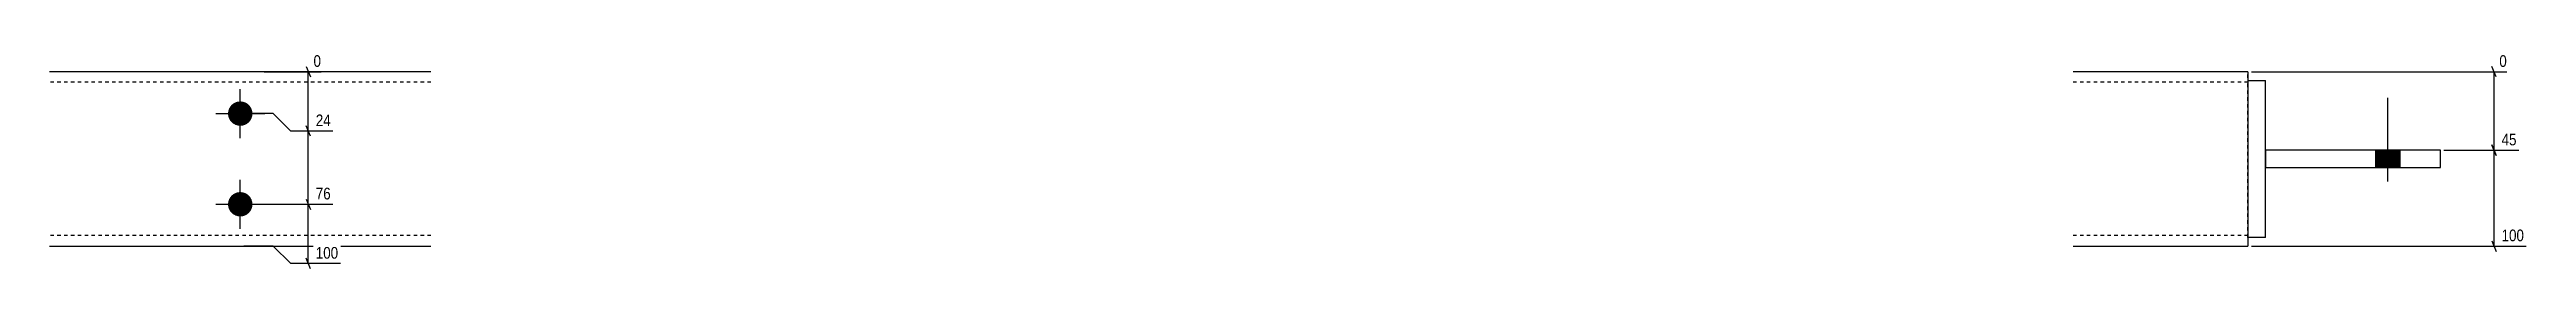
# Model space of a CAD drawing. Header units: millimetres. Extents: x 10 to 26214, y 5 to 1240.
# Drawn here: x 15463 to 16880, y 47 to 171 of the extents above; entities that cross this region are included whole.
import ezdxf

# ---------------------------------------------------------------- set-up
doc = ezdxf.new("R2010")
doc.units = ezdxf.units.MM
doc.linetypes.add('DXK_LINE_DOT2', pattern=[3.9198, 1.9599, -1.9599])
doc.layers.add('MÅLSÆTNING', color=7, linetype='Continuous')
doc.layers.add('STÅL', color=7, linetype='Continuous')
doc.styles.add('Arial Narrow', font='ARIALN.TTF', dxfattribs={"height": 0.2})

msp = doc.modelspace()

# ---------------------------------------------------------------- hatches: boundary and pattern name
at = {"layer": 'STÅL', "linetype": 'Continuous'}
for points in [[(15572.5, 142.8, -1), (15572.5, 128.8, -1)], [(16807.5, 114.8), (16793.5, 114.8), (16793.5, 104.8), (16807.5, 104.8)], [(16807.5, 114.8), (16793.5, 114.8), (16793.5, 104.8), (16807.5, 104.8)], [(15572.5, 90.8, -1), (15572.5, 76.8, -1)]]:
    msp.add_hatch(color=96, dxfattribs=at).paths.add_polyline_path(points)

# ---------------------------------------------------------------- linework, layer by layer
at = {"layer": 'MÅLSÆTNING', "color": 7, "linetype": 'Continuous'}
for p, q in [((15586.2, 159.8), (15618.7, 159.8)), ((15610.2, 162.8), (15612.6, 156.8)), ((15611.4, 125.8), (15611.4, 159.8)), ((16722.5, 159.8), (16868.5, 159.8)), ((16862.4, 156.8), (16860, 162.8)), ((15591.4, 135.8), (15574.5, 135.8)), ((15591.4, 135.8), (15574.5, 135.8)), ((15601.4, 125.8), (15591.4, 135.8)), ((15601.4, 125.8), (15591.4, 135.8)), ((15612.6, 122.8), (15610.2, 128.8)), ((15612.6, 122.8), (15610.2, 128.8)), ((15625.5, 125.8), (15601.4, 125.8)), ((15625.5, 125.8), (15601.4, 125.8)), ((15611.4, 83.8), (15611.4, 125.8)), ((16832.5, 114.8), (16875.3, 114.8)), ((16862.4, 111.8), (16860, 117.8)), ((16861.2, 59.8), (16861.2, 114.8)), ((15610.2, 86.8), (15612.6, 80.8)), ((15610.2, 86.8), (15612.6, 80.8)), ((15574.5, 83.8), (15625.5, 83.8)), ((15574.5, 83.8), (15625.5, 83.8)), ((15611.4, 49.8), (15611.4, 83.8)), ((15591.4, 59.8), (15574.5, 59.8)), ((15601.4, 49.8), (15591.4, 59.8)), ((16722.5, 59.8), (16879.6, 59.8)), ((16860, 62.8), (16862.4, 56.8)), ((15629.8, 49.8), (15601.4, 49.8)), ((15612.6, 46.8), (15610.2, 52.8))]:
    msp.add_line(p, q, dxfattribs=at)
at = {"layer": 'STÅL', "color": 2, "linetype": 'Continuous'}
for p, q in [((15681.5, 159.8), (15463.5, 159.8)), ((16720.5, 159.8), (16620.5, 159.8)), ((16720.5, 159.8), (16720.5, 158.9)), ((16720.5, 158.9), (16720.5, 147.8)), ((16720.5, 154.8), (16730.5, 154.8)), ((16720.5, 147.8), (16720.5, 71.8)), ((16730.5, 64.8), (16730.5, 154.8)), ((16730.5, 114.8), (16730.5, 104.8)), ((16830.5, 114.8), (16730.5, 114.8)), ((16830.5, 104.8), (16830.5, 114.8)), ((16730.5, 104.8), (16830.5, 104.8)), ((16720.5, 71.8), (16720.5, 59.8)), ((15463.5, 59.8), (15681.5, 59.8)), ((16620.5, 59.8), (16720.5, 59.8)), ((16730.5, 64.8), (16720.5, 64.8))]:
    msp.add_line(p, q, dxfattribs=at)
at = {"layer": 'STÅL', "color": 7, "linetype": 'DXK_LINE_DOT2'}
for p, q in [((16720.5, 156.3), (16720.5, 159.8)), ((15681.5, 153.8), (15463.5, 153.8)), ((16720.5, 153.8), (16620.5, 153.8)), ((16720.5, 64.8), (16720.5, 154.8)), ((15681.5, 65.8), (15463.5, 65.8)), ((16720.5, 65.8), (16620.5, 65.8))]:
    msp.add_line(p, q, dxfattribs=at)
at = {"layer": 'STÅL', "color": 96, "linetype": 'Continuous'}
for p, q in [((15572.5, 121.8), (15572.5, 149.8)), ((16800.5, 96.8), (16800.5, 144.8)), ((16800.5, 96.8), (16800.5, 144.8)), ((15558.5, 135.8), (15586.5, 135.8)), ((16793.5, 104.8), (16793.5, 114.8)), ((16793.5, 104.8), (16793.5, 114.8)), ((16807.5, 104.8), (16807.5, 114.8)), ((16807.5, 104.8), (16807.5, 114.8)), ((15572.5, 69.8), (15572.5, 97.8)), ((15558.5, 83.8), (15586.5, 83.8))]:
    msp.add_line(p, q, dxfattribs=at)

# ---------------------------------------------------------------- next in the draw order: wipeouts: each hides what was drawn before it
at = {"color": 0, "linetype": 'Continuous'}
for points in [[(15620.1, 161.2), (15620.1, 171), (15613, 171), (15613, 161.2)], [(15625.6, 127.2), (15625.6, 137), (15614.3, 137), (15614.3, 127.2)], [(16875.5, 116.2), (16875.5, 126), (16864.1, 126), (16864.1, 116.2)], [(15625.6, 85.2), (15625.6, 95), (15614.3, 95), (15614.3, 85.2)], [(16879.7, 61.2), (16879.7, 71), (16864.1, 71), (16864.1, 61.2)], [(15629.9, 51.2), (15629.9, 61), (15614.3, 61), (15614.3, 51.2)]]:
    msp.add_wipeout(points, dxfattribs=at).dxf.layer = 'MÅLSÆTNING'

# ---------------------------------------------------------------- next in the draw order: linework, layer by layer
at = {"layer": 'MÅLSÆTNING', "color": 7, "linetype": 'Continuous'}
for p, q in [((16861.2, 114.8), (16861.2, 159.8)), ((16832.5, 114.8), (16875.3, 114.8)), ((16860, 117.8), (16862.4, 111.8))]:
    msp.add_line(p, q, dxfattribs=at)

# ---------------------------------------------------------------- next in the draw order: texts
at = {"layer": 'MÅLSÆTNING', "color": 3, "linetype": 'Continuous', "style": 'Arial Narrow'}
for s, p in [('0', (15614.4, 162.6)), ('24', (15615.7, 128.6)), ('45', (16865.5, 117.6)), ('76', (15615.7, 86.6)), ('100', (15615.7, 52.6)), ('100', (16865.5, 62.6))]:
    msp.add_text(s, height=6.68, dxfattribs=at).set_placement(p)

# ---------------------------------------------------------------- next in the draw order: wipeouts: each hides what was drawn before it
at = {"color": 0, "linetype": 'Continuous'}
msp.add_wipeout([(16869.9, 161.2), (16869.9, 171), (16862.8, 171), (16862.8, 161.2)], dxfattribs=at).dxf.layer = 'MÅLSÆTNING'

# ---------------------------------------------------------------- next in the draw order: texts
at = {"layer": 'MÅLSÆTNING', "color": 3, "linetype": 'Continuous', "style": 'Arial Narrow'}
msp.add_text('0', height=6.68, dxfattribs=at).set_placement((16864.2, 162.6))

doc.saveas('drawing.dxf')
